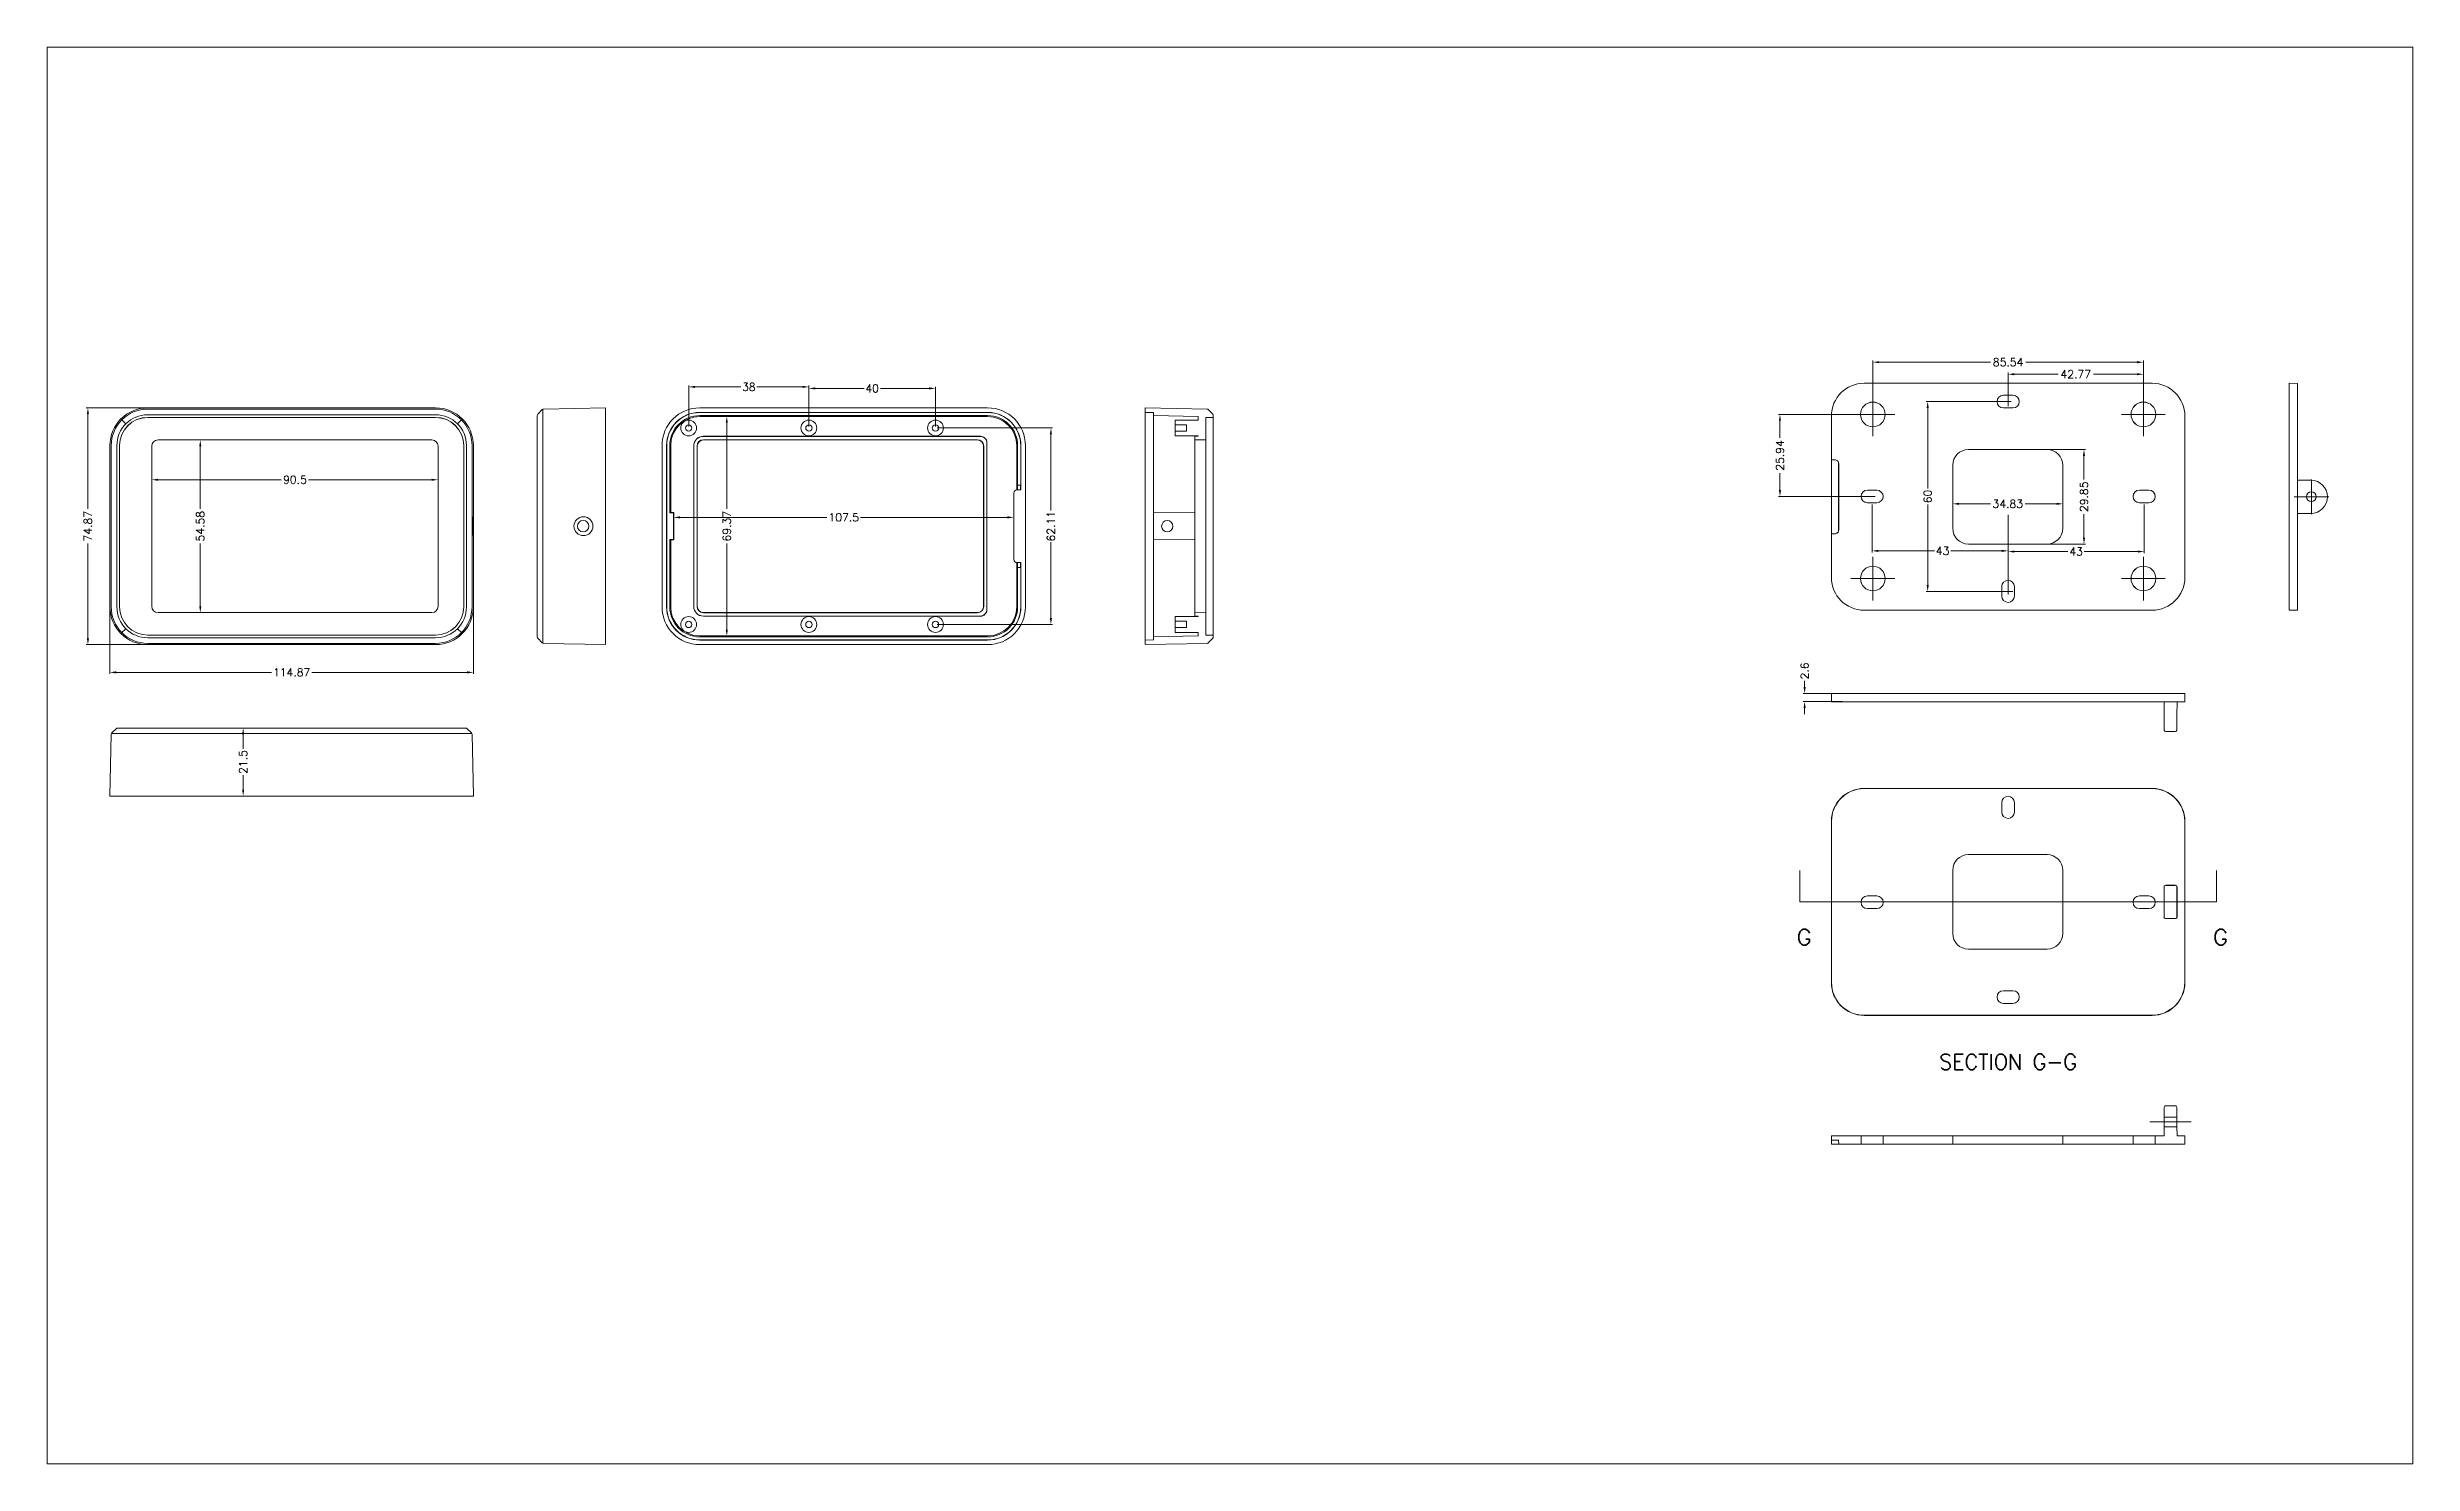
# Model space of a CAD drawing. Header units: millimetres. Extents: x 838 to 1586, y -319 to 128.
import ezdxf

# ---------------------------------------------------------------- set-up
doc = ezdxf.new("R2010")
doc.units = ezdxf.units.MM
doc.layers.get('0').update_dxf_attribs({"linetype": 'CONTINUOUS'})
doc.layers.get('Defpoints').update_dxf_attribs({"linetype": 'CONTINUOUS'})
doc.layers.add('4', color=7, linetype='CONTINUOUS')
doc.layers.add('5', color=7, linetype='CONTINUOUS')
doc.layers.add('dim', color=82, linetype='CONTINUOUS', lineweight=9)
doc.styles.add('DEFAULT', font='simplex.shx')
doc.styles.add('ROMANC', font='romanc.shx', dxfattribs={"bigfont": 'gbcbig.shx'})
doc.dimstyles.new('YanXiu', dxfattribs={"dimtxt": 2.5, "dimasz": 2.2, "dimexe": 0.66, "dimexo": 0.66, "dimgap": 0.66, "dimtad": 0, "dimdsep": 46, "dimtxsty": 'ROMANC', "dimcen": 0, "dimclrd": 256, "dimclre": 131, "dimclrt": 42, "dimazin": 2, "dimtfac": 1, "dimtofl": 0, "dimtmove": 0, "dimatfit": 3, "dimfxl": 0, "dimlwd": 5, "dimlwe": 5, "dimarcsym": 0})

msp = doc.modelspace()

# ---------------------------------------------------------------- texts
at = {"layer": '4', "color": 7, "lineweight": 0, "char_height": 4.97512, "line_spacing_factor": 0.903614, "style": 'DEFAULT'}
for s, insert, attachment_point in [('\\W01.050;G ', (1390.894, -155.428), 7), ('\\W01.050;G ', (1522.534, -155.428), 7), ('\\W00.962;SECTION \\H5.00;G-G\\H5.00; ', (1457.737, -194.844), 8)]:
    msp.add_mtext(s, dxfattribs=dict(at, insert=insert, attachment_point=attachment_point))

# ---------------------------------------------------------------- blocks, each defined once
blk = doc.blocks.new('ASSORTED_DRAFT1')
at = {"color": 32}
blk.add_solid([(389.06, 223.44), (389.58, 219.44), (388.53, 219.44), (389.06, 223.44)], dxfattribs=at)
blk = doc.blocks.new('ASSORTED_DRAFT2')
at = {"color": 32}
blk.add_solid([(521.35, 223.44), (521.88, 219.44), (520.83, 219.44), (521.35, 223.44)], dxfattribs=at)
blk = doc.blocks.new('*D2')
at = {"layer": 'Defpoints', "color": 0}
for p in [(1715.96, 688.73), (1830.84, 688.73), (1830.84, 663.4)]:
    blk.add_point(p, dxfattribs=at)
at = {"layer": 'dim', "color": 131, "lineweight": 5}
for p, q in [((1715.96, 688.23), (1715.96, 662.9)), ((1830.84, 688.23), (1830.84, 662.9))]:
    blk.add_line(p, q, dxfattribs=at)
at = {"layer": 'dim', "lineweight": 5}
for p, q in [((1717.96, 663.4), (1767.07, 663.4)), ((1828.84, 663.4), (1779.73, 663.4))]:
    blk.add_line(p, q, dxfattribs=at)
at = {"layer": 'dim'}
for points in [[(1717.96, 663.74), (1717.96, 663.07), (1715.96, 663.4)], [(1828.84, 663.74), (1828.84, 663.07), (1830.84, 663.4)]]:
    blk.add_solid(points, dxfattribs=at)
at = {"layer": 'dim', "color": 42, "insert": (1773.4, 663.4), "char_height": 2.5, "attachment_point": 5, "style": 'ROMANC'}
blk.add_mtext('114.87', dxfattribs=at)
blk = doc.blocks.new('*D3')
at = {"layer": 'Defpoints', "color": 0}
for p in [(1709, 747.04), (1731.13, 747.04), (1729.4, 672.16)]:
    blk.add_point(p, dxfattribs=at)
at = {"layer": 'dim', "color": 131, "lineweight": 5}
for p, q in [((1730.63, 747.04), (1708.5, 747.04)), ((1728.9, 672.16), (1708.5, 672.16))]:
    blk.add_line(p, q, dxfattribs=at)
at = {"layer": 'dim', "lineweight": 5}
for p, q in [((1709, 745.04), (1709, 715.1)), ((1709, 674.16), (1709, 704.1))]:
    blk.add_line(p, q, dxfattribs=at)
at = {"layer": 'dim'}
for points in [[(1708.67, 745.04), (1709.34, 745.04), (1709, 747.04)], [(1708.67, 674.16), (1709.34, 674.16), (1709, 672.16)]]:
    blk.add_solid(points, dxfattribs=at)
at = {"layer": 'dim', "color": 42, "insert": (1709, 709.6), "char_height": 2.5, "attachment_point": 5, "rotation": 90, "style": 'ROMANC'}
blk.add_mtext('74.87', dxfattribs=at)
blk = doc.blocks.new('*D4')
at = {"layer": 'Defpoints', "color": 0}
for p in [(1729.2, 725.22), (1819.69, 725.22), (1819.69, 724.29)]:
    blk.add_point(p, dxfattribs=at)
at = {"layer": 'dim', "color": 131, "lineweight": 5}
for p, q in [((1729.2, 724.72), (1729.2, 723.79)), ((1819.69, 724.72), (1819.69, 723.79))]:
    blk.add_line(p, q, dxfattribs=at)
at = {"layer": 'dim', "lineweight": 5}
for p, q in [((1731.2, 724.29), (1770.13, 724.29)), ((1817.69, 724.29), (1778.75, 724.29))]:
    blk.add_line(p, q, dxfattribs=at)
at = {"layer": 'dim'}
for points in [[(1731.2, 724.62), (1731.2, 723.95), (1729.2, 724.29)], [(1817.69, 724.62), (1817.69, 723.95), (1819.69, 724.29)]]:
    blk.add_solid(points, dxfattribs=at)
at = {"layer": 'dim', "color": 42, "insert": (1774.44, 724.29), "char_height": 2.5, "attachment_point": 5, "style": 'ROMANC'}
blk.add_mtext('90.5', dxfattribs=at)
blk = doc.blocks.new('*D5')
at = {"layer": 'Defpoints', "color": 0}
for p in [(1744.52, 736.89), (1750.1, 736.89), (1750.1, 682.31)]:
    blk.add_point(p, dxfattribs=at)
at = {"layer": 'dim', "color": 131, "lineweight": 5}
for p, q in [((1749.6, 736.89), (1744.02, 736.89)), ((1749.6, 682.31), (1744.02, 682.31))]:
    blk.add_line(p, q, dxfattribs=at)
at = {"layer": 'dim', "lineweight": 5}
for p, q in [((1744.52, 734.89), (1744.52, 715.1)), ((1744.52, 684.31), (1744.52, 704.1))]:
    blk.add_line(p, q, dxfattribs=at)
at = {"layer": 'dim'}
for points in [[(1744.19, 734.89), (1744.85, 734.89), (1744.52, 736.89)], [(1744.19, 684.31), (1744.85, 684.31), (1744.52, 682.31)]]:
    blk.add_solid(points, dxfattribs=at)
at = {"layer": 'dim', "color": 42, "insert": (1744.52, 709.6), "char_height": 2.5, "attachment_point": 5, "rotation": 90, "style": 'ROMANC'}
blk.add_mtext('54.58', dxfattribs=at)
blk = doc.blocks.new('*D6')
at = {"layer": 'Defpoints', "color": 0}
for p in [(1936.91, 753.64), (1898.91, 740.66), (1936.91, 740.66)]:
    blk.add_point(p, dxfattribs=at)
at = {"layer": 'dim', "color": 131, "lineweight": 5}
for p, q in [((1898.91, 741.16), (1898.91, 754.14)), ((1936.91, 741.16), (1936.91, 754.14))]:
    blk.add_line(p, q, dxfattribs=at)
at = {"layer": 'dim', "lineweight": 5}
for p, q in [((1900.91, 753.64), (1915.39, 753.64)), ((1934.91, 753.64), (1920.43, 753.64))]:
    blk.add_line(p, q, dxfattribs=at)
at = {"layer": 'dim'}
for points in [[(1900.91, 753.98), (1900.91, 753.31), (1898.91, 753.64)], [(1934.91, 753.98), (1934.91, 753.31), (1936.91, 753.64)]]:
    blk.add_solid(points, dxfattribs=at)
at = {"layer": 'dim', "color": 42, "insert": (1917.91, 753.64), "char_height": 2.5, "attachment_point": 5, "style": 'ROMANC'}
blk.add_mtext('38', dxfattribs=at)
blk = doc.blocks.new('*D7')
at = {"layer": 'Defpoints', "color": 0}
for p in [(1976.91, 753.17), (1936.91, 742.32), (1976.91, 740.66)]:
    blk.add_point(p, dxfattribs=at)
at = {"layer": 'dim', "color": 131, "lineweight": 5}
for p, q in [((1936.91, 742.82), (1936.91, 753.67)), ((1976.91, 741.16), (1976.91, 753.67))]:
    blk.add_line(p, q, dxfattribs=at)
at = {"layer": 'dim', "lineweight": 5}
for p, q in [((1938.91, 753.17), (1954.33, 753.17)), ((1974.91, 753.17), (1959.49, 753.17))]:
    blk.add_line(p, q, dxfattribs=at)
at = {"layer": 'dim'}
for points in [[(1938.91, 753.5), (1938.91, 752.84), (1936.91, 753.17)], [(1974.91, 753.5), (1974.91, 752.84), (1976.91, 753.17)]]:
    blk.add_solid(points, dxfattribs=at)
at = {"layer": 'dim', "color": 42, "insert": (1956.91, 753.17), "char_height": 2.5, "attachment_point": 5, "style": 'ROMANC'}
blk.add_mtext('40', dxfattribs=at)
blk = doc.blocks.new('*D8')
at = {"layer": 'Defpoints', "color": 0}
for p in [(1976.91, 740.66), (2013.41, 740.66), (1976.91, 678.54)]:
    blk.add_point(p, dxfattribs=at)
at = {"layer": 'dim', "color": 131, "lineweight": 5}
for p, q in [((1977.41, 740.66), (2013.91, 740.66)), ((1977.41, 678.54), (2013.91, 678.54))]:
    blk.add_line(p, q, dxfattribs=at)
at = {"layer": 'dim', "lineweight": 5}
for p, q in [((2013.41, 738.66), (2013.41, 714.62)), ((2013.41, 680.54), (2013.41, 704.58))]:
    blk.add_line(p, q, dxfattribs=at)
at = {"layer": 'dim'}
for points in [[(2013.08, 738.66), (2013.74, 738.66), (2013.41, 740.66)], [(2013.08, 680.54), (2013.74, 680.54), (2013.41, 678.54)]]:
    blk.add_solid(points, dxfattribs=at)
at = {"layer": 'dim', "color": 42, "insert": (2013.41, 709.6), "char_height": 2.5, "attachment_point": 5, "rotation": 90, "style": 'ROMANC'}
blk.add_mtext('62.11', dxfattribs=at)
blk = doc.blocks.new('*D9')
at = {"layer": 'Defpoints', "color": 0}
for p in [(2358.75, 761.46), (2273.22, 744.94), (2358.75, 744.94)]:
    blk.add_point(p, dxfattribs=at)
at = {"layer": 'dim', "color": 131, "lineweight": 5}
for p, q in [((2273.22, 745.44), (2273.22, 761.96)), ((2358.75, 745.44), (2358.75, 761.96))]:
    blk.add_line(p, q, dxfattribs=at)
at = {"layer": 'dim', "lineweight": 5}
for p, q in [((2275.22, 761.46), (2310.43, 761.46)), ((2356.75, 761.46), (2321.55, 761.46))]:
    blk.add_line(p, q, dxfattribs=at)
at = {"layer": 'dim'}
for points in [[(2275.22, 761.79), (2275.22, 761.12), (2273.22, 761.46)], [(2356.75, 761.79), (2356.75, 761.12), (2358.75, 761.46)]]:
    blk.add_solid(points, dxfattribs=at)
at = {"layer": 'dim', "color": 42, "insert": (2315.99, 761.46), "char_height": 2.5, "attachment_point": 5, "style": 'ROMANC'}
blk.add_mtext('85.54', dxfattribs=at)
blk = doc.blocks.new('*D10')
at = {"layer": 'Defpoints', "color": 0}
for p in [(2358.75, 757.65), (2315.99, 747.01), (2358.75, 742.98)]:
    blk.add_point(p, dxfattribs=at)
at = {"layer": 'dim', "color": 131, "lineweight": 5}
for p, q in [((2315.99, 747.51), (2315.99, 758.15)), ((2358.75, 743.48), (2358.75, 758.15))]:
    blk.add_line(p, q, dxfattribs=at)
at = {"layer": 'dim', "lineweight": 5}
for p, q in [((2317.99, 757.65), (2331.81, 757.65)), ((2356.75, 757.65), (2342.93, 757.65))]:
    blk.add_line(p, q, dxfattribs=at)
at = {"layer": 'dim'}
for points in [[(2317.99, 757.99), (2317.99, 757.32), (2315.99, 757.65)], [(2356.75, 757.99), (2356.75, 757.32), (2358.75, 757.65)]]:
    blk.add_solid(points, dxfattribs=at)
at = {"layer": 'dim', "color": 42, "insert": (2337.37, 757.65), "char_height": 2.5, "attachment_point": 5, "style": 'ROMANC'}
blk.add_mtext('42.77', dxfattribs=at)
blk = doc.blocks.new('*D11')
at = {"layer": 'Defpoints', "color": 0}
for p in [(2243.87, 744.94), (2275.78, 744.94), (2274.49, 719.01)]:
    blk.add_point(p, dxfattribs=at)
at = {"layer": 'dim', "color": 131, "lineweight": 5}
for p, q in [((2275.28, 744.94), (2243.37, 744.94)), ((2273.99, 719.01), (2243.37, 719.01))]:
    blk.add_line(p, q, dxfattribs=at)
at = {"layer": 'dim', "lineweight": 5}
for p, q in [((2243.87, 742.94), (2243.87, 737.53)), ((2243.87, 721.01), (2243.87, 726.41))]:
    blk.add_line(p, q, dxfattribs=at)
at = {"layer": 'dim'}
for points in [[(2243.54, 742.94), (2244.2, 742.94), (2243.87, 744.94)], [(2243.54, 721.01), (2244.2, 721.01), (2243.87, 719.01)]]:
    blk.add_solid(points, dxfattribs=at)
at = {"layer": 'dim', "color": 42, "insert": (2243.87, 731.97), "char_height": 2.5, "attachment_point": 5, "rotation": 90, "style": 'ROMANC'}
blk.add_mtext('25.94', dxfattribs=at)
blk = doc.blocks.new('*D12')
at = {"layer": 'Defpoints', "color": 0}
for p in [(2272.99, 717.01), (2315.99, 701.81), (2315.99, 687.51)]:
    blk.add_point(p, dxfattribs=at)
at = {"layer": 'dim', "color": 131, "lineweight": 5}
for p, q in [((2272.99, 716.51), (2272.99, 701.31)), ((2315.99, 688.01), (2315.99, 702.31))]:
    blk.add_line(p, q, dxfattribs=at)
at = {"layer": 'dim', "lineweight": 5}
for p, q in [((2274.99, 701.81), (2292.69, 701.81)), ((2313.99, 701.81), (2297.86, 701.81))]:
    blk.add_line(p, q, dxfattribs=at)
at = {"layer": 'dim'}
for points in [[(2274.99, 702.14), (2274.99, 701.47), (2272.99, 701.81)], [(2313.99, 702.14), (2313.99, 701.47), (2315.99, 701.81)]]:
    blk.add_solid(points, dxfattribs=at)
at = {"layer": 'dim', "color": 42, "insert": (2295.28, 701.81), "char_height": 2.5, "attachment_point": 5, "style": 'ROMANC'}
blk.add_mtext('43', dxfattribs=at)
blk = doc.blocks.new('*D13')
at = {"layer": 'Defpoints', "color": 0}
for p in [(2298.47, 718.9), (2333.3, 718.9), (2333.3, 716.68)]:
    blk.add_point(p, dxfattribs=at)
at = {"layer": 'dim', "color": 131, "lineweight": 5}
for p, q in [((2298.47, 718.4), (2298.47, 716.18)), ((2333.3, 718.4), (2333.3, 716.18))]:
    blk.add_line(p, q, dxfattribs=at)
at = {"layer": 'dim', "lineweight": 5}
for p, q in [((2300.47, 716.68), (2310.39, 716.68)), ((2331.3, 716.68), (2321.38, 716.68))]:
    blk.add_line(p, q, dxfattribs=at)
at = {"layer": 'dim'}
for points in [[(2300.47, 717.01), (2300.47, 716.35), (2298.47, 716.68)], [(2331.3, 717.01), (2331.3, 716.35), (2333.3, 716.68)]]:
    blk.add_solid(points, dxfattribs=at)
at = {"layer": 'dim', "color": 42, "insert": (2315.88, 716.68), "char_height": 2.5, "attachment_point": 5, "style": 'ROMANC'}
blk.add_mtext('34.83', dxfattribs=at)
blk = doc.blocks.new('*D14')
at = {"layer": 'Defpoints', "color": 0}
for p in [(2321.97, 733.83), (2339.96, 733.83), (2323.91, 703.98)]:
    blk.add_point(p, dxfattribs=at)
at = {"layer": 'dim', "color": 131, "lineweight": 5}
for p, q in [((2322.47, 733.83), (2340.46, 733.83)), ((2324.41, 703.98), (2340.46, 703.98))]:
    blk.add_line(p, q, dxfattribs=at)
at = {"layer": 'dim', "lineweight": 5}
for p, q in [((2339.96, 731.83), (2339.96, 724.4)), ((2339.96, 705.98), (2339.96, 713.4))]:
    blk.add_line(p, q, dxfattribs=at)
at = {"layer": 'dim'}
for points in [[(2339.63, 731.83), (2340.3, 731.83), (2339.96, 733.83)], [(2339.63, 705.98), (2340.3, 705.98), (2339.96, 703.98)]]:
    blk.add_solid(points, dxfattribs=at)
at = {"layer": 'dim', "color": 42, "insert": (2339.96, 718.9), "char_height": 2.5, "attachment_point": 5, "rotation": 90, "style": 'ROMANC'}
blk.add_mtext('29.85', dxfattribs=at)
blk = doc.blocks.new('*D15')
at = {"layer": 'Defpoints', "color": 0}
for p in [(2315.99, 713.72), (2358.99, 717.01), (2358.99, 701.59)]:
    blk.add_point(p, dxfattribs=at)
at = {"layer": 'dim', "color": 131, "lineweight": 5}
for p, q in [((2315.99, 713.22), (2315.99, 701.09)), ((2358.99, 716.51), (2358.99, 701.09))]:
    blk.add_line(p, q, dxfattribs=at)
at = {"layer": 'dim', "lineweight": 5}
for p, q in [((2317.99, 701.59), (2334.9, 701.59)), ((2356.99, 701.59), (2340.07, 701.59))]:
    blk.add_line(p, q, dxfattribs=at)
at = {"layer": 'dim'}
for points in [[(2317.99, 701.92), (2317.99, 701.25), (2315.99, 701.59)], [(2356.99, 701.92), (2356.99, 701.25), (2358.99, 701.59)]]:
    blk.add_solid(points, dxfattribs=at)
at = {"layer": 'dim', "color": 42, "insert": (2337.49, 701.59), "char_height": 2.5, "attachment_point": 5, "style": 'ROMANC'}
blk.add_mtext('43', dxfattribs=at)
blk = doc.blocks.new('*D16')
at = {"layer": 'Defpoints', "color": 0}
for p in [(2290.56, 749.01), (2317.49, 749.01), (2317.99, 689.01)]:
    blk.add_point(p, dxfattribs=at)
at = {"layer": 'dim', "color": 131, "lineweight": 5}
for p, q in [((2316.99, 749.01), (2290.06, 749.01)), ((2317.49, 689.01), (2290.06, 689.01))]:
    blk.add_line(p, q, dxfattribs=at)
at = {"layer": 'dim', "lineweight": 5}
for p, q in [((2290.56, 747.01), (2290.56, 721.53)), ((2290.56, 691.01), (2290.56, 716.48))]:
    blk.add_line(p, q, dxfattribs=at)
at = {"layer": 'dim'}
for points in [[(2290.23, 747.01), (2290.9, 747.01), (2290.56, 749.01)], [(2290.23, 691.01), (2290.9, 691.01), (2290.56, 689.01)]]:
    blk.add_solid(points, dxfattribs=at)
at = {"layer": 'dim', "color": 42, "insert": (2290.56, 719.01), "char_height": 2.5, "attachment_point": 5, "rotation": 90, "style": 'ROMANC'}
blk.add_mtext('60', dxfattribs=at)
blk = doc.blocks.new('*D17')
at = {"layer": 'Defpoints', "color": 0}
for p in [(1894.18, 712.64), (2001.68, 712.4), (2001.68, 711.07)]:
    blk.add_point(p, dxfattribs=at)
at = {"layer": 'dim', "color": 131, "lineweight": 5}
for p, q in [((1894.18, 712.14), (1894.18, 711.9)), ((2001.68, 711.57), (2001.68, 712.9))]:
    blk.add_line(p, q, dxfattribs=at)
at = {"layer": 'dim', "lineweight": 5}
for p, q in [((1896.18, 712.4), (1942.61, 712.4)), ((1999.68, 712.4), (1953.25, 712.4))]:
    blk.add_line(p, q, dxfattribs=at)
at = {"layer": 'dim'}
for points in [[(1896.18, 712.73), (1896.18, 712.06), (1894.18, 712.4)], [(1999.68, 712.73), (1999.68, 712.06), (2001.68, 712.4)]]:
    blk.add_solid(points, dxfattribs=at)
at = {"layer": 'dim', "color": 42, "insert": (1947.93, 712.4), "char_height": 2.5, "attachment_point": 5, "style": 'ROMANC'}
blk.add_mtext('107.5', dxfattribs=at)
blk = doc.blocks.new('*D18')
at = {"layer": 'Defpoints', "color": 0}
for p in [(1906.06, 744.29), (1910.96, 744.29), (1904.36, 674.91)]:
    blk.add_point(p, dxfattribs=at)
at = {"layer": 'dim', "color": 131, "lineweight": 5}
for p, q in [((1906.56, 744.29), (1911.46, 744.29)), ((1904.86, 674.91), (1911.46, 674.91))]:
    blk.add_line(p, q, dxfattribs=at)
at = {"layer": 'dim', "lineweight": 5}
for p, q in [((1910.96, 742.29), (1910.96, 715.1)), ((1910.96, 676.91), (1910.96, 704.1))]:
    blk.add_line(p, q, dxfattribs=at)
at = {"layer": 'dim'}
for points in [[(1910.63, 742.29), (1911.29, 742.29), (1910.96, 744.29)], [(1910.63, 676.91), (1911.29, 676.91), (1910.96, 674.91)]]:
    blk.add_solid(points, dxfattribs=at)
at = {"layer": 'dim', "color": 42, "insert": (1910.96, 709.6), "char_height": 2.5, "attachment_point": 5, "rotation": 90, "style": 'ROMANC'}
blk.add_mtext('69.37', dxfattribs=at)
blk = doc.blocks.new('*D19')
at = {"layer": 'Defpoints', "color": 0}
for p in [(1743.04, 645.81), (1758.07, 645.81), (1745.58, 624.31)]:
    blk.add_point(p, dxfattribs=at)
at = {"layer": 'dim', "color": 131, "lineweight": 5}
for p, q in [((1743.54, 645.81), (1758.57, 645.81)), ((1746.08, 624.31), (1758.57, 624.31))]:
    blk.add_line(p, q, dxfattribs=at)
at = {"layer": 'dim', "lineweight": 5}
for p, q in [((1758.07, 643.81), (1758.07, 639.19)), ((1758.07, 626.31), (1758.07, 630.93))]:
    blk.add_line(p, q, dxfattribs=at)
at = {"layer": 'dim'}
for points in [[(1757.74, 643.81), (1758.4, 643.81), (1758.07, 645.81)], [(1757.74, 626.31), (1758.4, 626.31), (1758.07, 624.31)]]:
    blk.add_solid(points, dxfattribs=at)
at = {"layer": 'dim', "color": 42, "insert": (1758.07, 635.06), "char_height": 2.5, "attachment_point": 5, "rotation": 90, "style": 'ROMANC'}
blk.add_mtext('21.5', dxfattribs=at)
blk = doc.blocks.new('*D20')
at = {"layer": 'Defpoints', "color": 0}
for p in [(2251.66, 656.74), (2264.14, 656.74), (2264.14, 654.14)]:
    blk.add_point(p, dxfattribs=at)
at = {"layer": 'dim', "lineweight": 5}
for p, q in [((2251.66, 658.74), (2251.66, 660.74)), ((2251.66, 652.14), (2251.66, 650.14))]:
    blk.add_line(p, q, dxfattribs=at)
at = {"layer": 'dim', "color": 131, "lineweight": 5}
for p, q in [((2263.64, 656.74), (2251.16, 656.74)), ((2263.64, 654.14), (2251.16, 654.14))]:
    blk.add_line(p, q, dxfattribs=at)
at = {"layer": 'dim'}
for points in [[(2251.33, 658.74), (2252, 658.74), (2251.66, 656.74)], [(2251.33, 652.14), (2252, 652.14), (2251.66, 654.14)]]:
    blk.add_solid(points, dxfattribs=at)
at = {"layer": 'dim', "color": 42, "insert": (2251.66, 663.85), "char_height": 2.5, "attachment_point": 5, "rotation": 90, "style": 'ROMANC'}
blk.add_mtext('2.6', dxfattribs=at)

# ---------------------------------------------------------------- dimensions: what is measured, and where the dimension line sits
at = {"layer": 'dim'}
for base, p1, p2, picture, middle, set_off in [((1500.5042, 28.8382), (1414.9688, 12.3222), (1500.5042, 12.3222), '*D9', (1457.7365, 28.8382), (-858.2504, -732.619)), ((1078.659, 21.026), (1040.659, 8.037), (1078.659, 8.037), '*D6', (1059.659, 21.026), (-858.25, -732.619)), ((1500.504, 25.034), (1457.737, 14.387), (1500.504, 10.362), '*D10', (1479.12, 25.034), (-858.25, -732.619)), ((1118.659, 20.552), (1078.659, 9.703), (1118.659, 8.037), '*D7', (1098.659, 20.552), (-858.25, -732.619)), ((961.442, -8.333), (870.946, -7.398), (961.442, -7.398), '*D4', (916.194, -8.333), (-858.25, -732.619)), ((1475.047, -15.937), (1440.221, -13.716), (1475.047, -13.716), '*D13', (1457.634, -15.937), (-858.25, -732.619)), ((1143.433, -20.222), (1035.929, -19.979), (1143.433, -21.544), '*D17', (1089.681, -20.222), (-858.25, -732.619)), ((1500.737, -31.034), (1457.737, -18.9), (1500.737, -15.613), '*D15', (1479.237, -31.034), (-858.25, -732.619)), ((972.587, -69.216), (857.713, -43.885), (972.587, -43.885), '*D2', (915.15, -69.216), (-858.25, -732.619))]:
    dim = msp.add_linear_dim(base=base, p1=p1, p2=p2, dimstyle='YanXiu', override={"dimasz": 2, "dimexe": 0.49975, "dimexo": 0.49975, "dimgap": 0.49975}, dxfattribs=at)
    dim.commit()
    dim.dimension.update_dxf_attribs({"geometry": picture, "text_midpoint": middle, "insert": set_off})
for base, p1, p2, picture, middle, set_off in [((1432.314, 16.387), (1459.737, -43.613), (1459.237, 16.387), '*D16', (1432.314, -13.613), (-858.25, -732.619)), ((850.753, 14.418), (871.151, -60.456), (872.879, 14.418), '*D3', (850.753, -23.019), (-858.25, -732.619)), ((1052.711, 11.667), (1046.109, -57.704), (1047.81, 11.667), '*D18', (1052.711, -23.019), (-858.25, -732.619)), ((1155.158, 8.037), (1118.659, -54.075), (1118.659, 8.037), '*D8', (1155.158, -23.019), (-858.25, -732.619)), ((1385.6207, 12.3222), (1416.2365, -13.613), (1417.5272, 12.3222), '*D11', (1385.6207, -0.6454), (-858.2504, -732.619)), ((886.271, 4.273), (891.848, -50.31), (891.848, 4.273), '*D5', (886.271, -23.019), (-858.25, -732.619)), ((1481.714, 1.209), (1465.662, -28.642), (1463.718, 1.209), '*D14', (1481.714, -13.716), (-858.25, -732.619)), ((1393.414, -75.883), (1405.886, -78.483), (1405.886, -75.883), '*D20', (1393.414, -68.764), (-858.25, -732.619)), ((899.819, -86.81), (887.33, -108.31), (884.786, -86.81), '*D19', (899.819, -97.56), (-858.25, -732.619))]:
    dim = msp.add_linear_dim(base=base, p1=p1, p2=p2, angle=90, dimstyle='YanXiu', override={"dimasz": 2, "dimexe": 0.49975, "dimexo": 0.49975, "dimgap": 0.49975}, dxfattribs=at)
    dim.commit()
    dim.dimension.update_dxf_attribs({"geometry": picture, "text_midpoint": middle, "insert": set_off})
dim = msp.add_linear_dim(base=(1457.737, -30.813), p1=(1414.737, -15.613), p2=(1457.737, -45.113), dimstyle='YanXiu', override={"dimasz": 2, "dimexe": 0.49975, "dimexo": 0.49975, "dimgap": 0.49975}, dxfattribs=at)
dim.commit()
dim.dimension.update_dxf_attribs({"geometry": '*D12', "text_midpoint": (1437.025, -30.813), "dimtype": 128, "insert": (-858.25, -732.619)})

# ---------------------------------------------------------------- linework, layer by layer
at = {"layer": '4', "color": 7, "lineweight": 0}
for p, q in [((1503.237, 22.168), (1412.237, 22.168)), ((1414.969, 5.42), (1414.969, 19.225)), ((1459.237, 18.387), (1456.237, 18.387)), ((1500.504, 5.42), (1500.504, 19.225)), ((1549.19, 22.123), (1546.59, 22.168)), ((1546.59, 22.168), (1546.59, 11.799)), ((1549.19, 22.123), (1549.19, 11.799)), ((1401.867, 11.799), (1401.867, -1.99)), ((1408.066, 12.322), (1421.871, 12.322)), ((1456.237, 14.387), (1459.237, 14.387)), ((1493.602, 12.322), (1507.407, 12.322)), ((1513.606, -39.201), (1513.606, 11.799)), ((1546.59, -39.201), (1546.59, 11.799)), ((1549.19, -39.201), (1549.19, 11.799)), ((1445.197, 1.209), (1470.072, 1.209)), ((1401.867, -1.99), (1402.963, -1.99)), ((1401.867, -1.99), (1401.888, -2.001)), ((1401.888, -2.001), (1402.963, -2.001)), ((1401.888, -25.401), (1401.888, -2.001)), ((1403.811, -2.353), (1403.819, -2.345)), ((1404.163, -3.201), (1404.163, -24.201)), ((1404.174, -3.201), (1404.174, -24.201)), ((1440.221, -23.667), (1440.221, -3.766)), ((1475.047, -3.766), (1475.047, -23.667)), ((1416.237, -11.613), (1413.237, -11.613)), ((1499.237, -11.613), (1502.237, -11.613)), ((1548.117, -13.701), (1559.063, -13.701)), ((1549.19, -8.41), (1553.466, -8.447)), ((1553.59, -19.174), (1553.59, -8.228)), ((1558.67, -13.697), (1558.67, -13.705)), ((1413.237, -15.613), (1416.237, -15.613)), ((1502.237, -15.613), (1499.237, -15.613)), ((1553.466, -18.955), (1549.19, -18.992)), ((1401.888, -25.401), (1401.867, -25.412)), ((1402.963, -25.412), (1401.867, -25.412)), ((1401.867, -25.412), (1401.867, -39.201)), ((1402.963, -25.401), (1401.888, -25.401)), ((1403.819, -25.057), (1403.811, -25.05)), ((1470.072, -28.642), (1445.197, -28.642)), ((1414.969, -46.451), (1414.969, -32.646)), ((1500.504, -46.451), (1500.504, -32.646)), ((1408.066, -39.548), (1421.871, -39.548)), ((1455.737, -42.113), (1455.737, -45.113)), ((1459.737, -45.113), (1459.737, -42.113)), ((1493.602, -39.548), (1507.407, -39.548)), ((1546.59, -49.571), (1546.59, -39.201)), ((1549.19, -49.525), (1549.19, -39.201)), ((1412.237, -49.571), (1503.237, -49.571)), ((1549.19, -49.525), (1546.59, -49.571)), ((1401.912, -78.483), (1401.867, -75.883)), ((1401.867, -75.883), (1412.237, -75.883)), ((1401.912, -78.483), (1412.237, -78.483)), ((1412.237, -75.883), (1503.237, -75.883)), ((1412.237, -78.483), (1503.237, -78.483)), ((1503.237, -75.883), (1513.606, -75.883)), ((1503.237, -78.483), (1513.561, -78.483)), ((1507.045, -82.759), (1507.008, -78.483)), ((1511.117, -78.483), (1511.079, -82.759)), ((1513.561, -78.483), (1513.606, -75.883)), ((1507.086, -87.468), (1507.045, -82.759)), ((1510.538, -87.963), (1507.586, -87.963)), ((1511.079, -82.759), (1511.038, -87.468)), ((1404.936, -108.991), (1404.904, -108.959)), ((1412.237, -105.922), (1503.237, -105.922)), ((1412.237, -105.968), (1503.237, -105.968)), ((1455.737, -113.38), (1455.737, -110.38)), ((1459.737, -110.38), (1459.737, -113.38)), ((1510.569, -108.959), (1510.537, -108.991)), ((1401.867, -130.081), (1401.867, -116.292)), ((1401.912, -167.292), (1401.912, -116.292)), ((1513.561, -116.292), (1513.561, -167.292)), ((1513.606, -116.292), (1513.606, -167.292)), ((1445.197, -126.851), (1470.072, -126.851)), ((1391.917, -131.826), (1391.917, -141.776)), ((1401.888, -130.092), (1401.867, -130.081)), ((1401.888, -130.092), (1401.888, -153.492)), ((1440.221, -151.727), (1440.221, -131.826)), ((1475.047, -131.826), (1475.047, -151.727)), ((1523.556, -131.826), (1523.556, -141.776)), ((1523.556, -141.776), (1391.917, -141.776)), ((1413.237, -139.88), (1416.237, -139.88)), ((1502.237, -139.88), (1499.237, -139.88)), ((1507.008, -137), (1507.008, -146.583)), ((1507.09, -141.787), (1507.09, -141.796)), ((1510.617, -136.5), (1507.508, -136.5)), ((1507.55, -136.583), (1510.574, -136.583)), ((1511.034, -141.796), (1511.034, -141.787)), ((1511.117, -146.583), (1511.117, -137)), ((1416.237, -143.88), (1413.237, -143.88)), ((1499.237, -143.88), (1502.237, -143.88)), ((1507.508, -147.083), (1510.617, -147.083)), ((1507.55, -147), (1510.574, -147)), ((1401.867, -153.502), (1401.888, -153.492)), ((1401.867, -167.292), (1401.867, -153.502)), ((1470.072, -156.702), (1445.197, -156.702)), ((1456.237, -169.88), (1459.237, -169.88)), ((1404.936, -174.592), (1404.904, -174.624)), ((1503.237, -177.616), (1412.237, -177.616)), ((1503.237, -177.661), (1412.237, -177.661)), ((1459.237, -173.88), (1456.237, -173.88)), ((1510.537, -174.592), (1510.569, -174.624)), ((1507.086, -206.762), (1507.06, -209.797)), ((1510.538, -206.267), (1507.586, -206.267)), ((1511.065, -209.797), (1511.038, -206.762)), ((1401.912, -215.747), (1401.888, -217.127)), ((1401.912, -215.747), (1411.239, -215.747)), ((1411.239, -215.747), (1411.239, -218.347)), ((1413.237, -215.747), (1411.239, -215.747)), ((1413.237, -215.747), (1416.237, -215.747)), ((1416.237, -215.747), (1418.234, -215.747)), ((1418.234, -218.347), (1418.234, -215.747)), ((1418.234, -215.747), (1440.221, -215.747)), ((1440.221, -215.747), (1440.221, -218.347)), ((1440.221, -215.747), (1445.197, -215.747)), ((1445.197, -215.747), (1470.072, -215.747)), ((1475.047, -215.747), (1470.072, -215.747)), ((1475.047, -218.347), (1475.047, -215.747)), ((1475.047, -215.747), (1497.239, -215.747)), ((1497.239, -218.347), (1497.239, -215.747)), ((1499.237, -215.747), (1497.239, -215.747)), ((1502.237, -215.747), (1499.237, -215.747)), ((1502.237, -215.747), (1504.234, -215.747)), ((1504.234, -215.747), (1504.234, -218.347)), ((1504.234, -215.747), (1507.008, -215.747)), ((1507.033, -212.897), (1507.008, -215.747)), ((1507.033, -212.897), (1507.06, -209.797)), ((1511.092, -212.897), (1507.033, -212.897)), ((1507.06, -209.797), (1511.065, -209.797)), ((1511.065, -209.797), (1511.092, -212.897)), ((1511.117, -215.747), (1511.092, -212.897)), ((1511.117, -215.747), (1513.561, -215.747)), ((1513.606, -218.347), (1513.561, -215.747)), ((1401.888, -217.127), (1401.867, -218.347)), ((1402.963, -218.347), (1401.867, -218.347)), ((1401.888, -217.127), (1404.163, -217.127)), ((1404.174, -218.347), (1404.163, -217.127)), ((1404.174, -218.347), (1411.239, -218.347)), ((1413.237, -218.347), (1411.239, -218.347)), ((1413.237, -218.347), (1416.237, -218.347)), ((1416.237, -218.347), (1418.234, -218.347)), ((1418.234, -218.347), (1440.221, -218.347)), ((1440.221, -218.347), (1445.197, -218.347)), ((1470.072, -218.347), (1445.197, -218.347)), ((1475.047, -218.347), (1470.072, -218.347)), ((1475.047, -218.347), (1497.239, -218.347)), ((1499.237, -218.347), (1497.239, -218.347)), ((1502.237, -218.347), (1499.237, -218.347)), ((1502.237, -218.347), (1504.234, -218.347)), ((1504.234, -218.347), (1513.606, -218.347))]:
    msp.add_line(p, q, dxfattribs=at)
for centre, radius in [((1414.969, 12.322), 3.917), ((1414.969, 12.322), 3.907), ((1553.59, -13.701), 1.55), ((1500.504, -39.548), 3.917), ((1500.504, -39.548), 3.907)]:
    msp.add_circle(centre, radius, dxfattribs=at)
at = {"layer": '4', "color": 7, "lineweight": 0, "extrusion": (0, 0, -1)}
for centre, radius in [((-1500.504, 12.322), 3.917), ((-1500.504, 12.322), 3.907), ((-1414.969, -39.548), 3.917), ((-1414.969, -39.548), 3.907)]:
    msp.add_circle(centre, radius, dxfattribs=at)
at = {"layer": '4', "color": 7, "lineweight": 0}
for centre, radius, start, end in [((1412.237, 11.799), 10.369, 90, 180), ((1456.237, 16.387), 2, 90, 270), ((1459.237, 16.387), 2, 270, 90), ((1503.237, 11.799), 10.369, 0, 90), ((1445.197, -3.766), 4.975, 90, 180), ((1470.072, -3.766), 4.975, 0, 90), ((1413.237, -13.613), 2, 90, 270), ((1416.237, -13.613), 2, 270, 90), ((1553.42, -13.697), 5.25, 0, 89.5), ((1553.42, -13.705), 5.25, 270.5, 0), ((1445.197, -23.667), 4.975, 180, 270), ((1470.072, -23.667), 4.975, 270, 0), ((1412.237, -39.201), 10.369, 180, 270), ((1457.737, -42.113), 2, 0, 180), ((1503.237, -39.201), 10.369, 270, 0), ((1457.737, -45.113), 2, 180, 0), ((1510.538, -87.463), 0.5, 270, 359.5), ((1499.237, -141.88), 2, 90, 270), ((1502.237, -141.88), 2, 270, 90)]:
    msp.add_arc(centre, radius, start, end, dxfattribs=at)
at = {"layer": '4', "color": 7, "lineweight": 0, "extrusion": (0, 0, -1)}
for centre, radius, start, end in [((-1499.237, -13.613), 2, 270, 90), ((-1502.237, -13.613), 2, 90, 270), ((-1507.586, -87.463), 0.5, 270, 359.5), ((-1412.237, -116.292), 10.369, 0, 90), ((-1412.237, -116.292), 10.324, 0, 90), ((-1457.737, -110.38), 2, 0, 180), ((-1503.237, -116.292), 10.369, 90, 180), ((-1503.237, -116.292), 10.324, 90, 180), ((-1457.737, -113.38), 2, 180, 0), ((-1445.197, -131.826), 4.975, 0, 90), ((-1470.072, -131.826), 4.975, 90, 180), ((-1413.237, -141.88), 2, 270, 90), ((-1416.237, -141.88), 2, 90, 270), ((-1445.197, -151.727), 4.975, 270, 0), ((-1470.072, -151.727), 4.975, 180, 270), ((-1412.237, -167.292), 10.369, 270, 0), ((-1412.237, -167.292), 10.324, 270, 0), ((-1456.237, -171.88), 2, 270, 90), ((-1459.237, -171.88), 2, 90, 270), ((-1503.237, -167.292), 10.324, 180, 270), ((-1503.237, -167.292), 10.369, 180, 270)]:
    msp.add_arc(centre, radius, start, end, dxfattribs=at)
for centre, major_axis, ratio, start_param, end_param in [((1507.508, -137), (0.354, -0.354), 0.9999239, 2.3562326, 3.9269527), ((1507.045, -141.787), (0, -5.25), 0.0087269, 3.5206036, 4.712389), ((1507.045, -141.796), (0, -5.25), 0.0087269, 4.712389, 5.9041743), ((1510.617, -137), (-0.354, -0.354), 0.9999239, 2.3562326, 3.9269527), ((1511.08, -141.787), (0, -5.25), 0.0087269, 1.5707963, 2.7625817), ((1511.08, -141.796), (0, -5.25), 0.0087269, 0.379011, 1.5707963), ((1507.508, -146.583), (0.354, 0.354), 0.9999239, 2.3562326, 3.9269527), ((1510.617, -146.583), (-0.354, 0.354), 0.9999239, 2.3562326, 3.9269527)]:
    msp.add_ellipse(centre, major_axis=major_axis, ratio=ratio, start_param=start_param, end_param=end_param, dxfattribs=at)
for centre in [(1507.046, -141.792), (1511.078, -141.792)]:
    msp.add_ellipse(centre, major_axis=(0, -1.55), ratio=0.0087269, dxfattribs=at)
at = {"layer": '4', "color": 7, "lineweight": 0}
for points, degree, knots in [([(1404.174, -3.201), (1404.174, -3.043), (1404.142, -2.884), (1404.021, -2.591), (1403.931, -2.457), (1403.707, -2.233), (1403.572, -2.143), (1403.28, -2.022), (1403.121, -1.99), (1402.963, -1.99)], 3, [0, 0, 0, 0, 0.25, 0.25, 0.5, 0.5, 0.75, 0.75, 1, 1, 1, 1]), ([(1402.963, -2.001), (1403.12, -2.001), (1403.277, -2.032), (1403.567, -2.153), (1403.7, -2.242), (1403.922, -2.464), (1404.011, -2.597), (1404.132, -2.887), (1404.163, -3.044), (1404.163, -3.201)], 3, [0, 0, 0, 0, 0.25, 0.25, 0.5, 0.5, 0.75, 0.75, 1, 1, 1, 1]), ([(1402.963, -25.412), (1403.121, -25.412), (1403.28, -25.38), (1403.572, -25.259), (1403.707, -25.169), (1403.931, -24.945), (1404.021, -24.811), (1404.142, -24.518), (1404.174, -24.36), (1404.174, -24.201)], 3, [0, 0, 0, 0, 0.25, 0.25, 0.5, 0.5, 0.75, 0.75, 1, 1, 1, 1]), ([(1404.163, -24.201), (1404.163, -24.358), (1404.132, -24.515), (1404.011, -24.805), (1403.922, -24.939), (1403.7, -25.161), (1403.567, -25.25), (1403.277, -25.37), (1403.12, -25.401), (1402.963, -25.401)], 3, [0, 0, 0, 0, 0.25, 0.25, 0.5, 0.5, 0.75, 0.75, 1, 1, 1, 1]), ([(1502.555, -141.792), (1505.54, -141.792), (1515.569, -141.792)], 1, [0, 0, 0.2293675, 1, 1]), ([(1507.586, -206.267), (1507.455, -206.267), (1507.326, -206.32), (1507.142, -206.503), (1507.087, -206.631), (1507.086, -206.762)], 3, [0, 0, 0, 0, 0.5, 0.5, 1, 1, 1, 1]), ([(1511.038, -206.762), (1511.037, -206.631), (1510.982, -206.503), (1510.798, -206.32), (1510.669, -206.267), (1510.538, -206.267)], 3, [0, 0, 0, 0, 0.5, 0.5, 1, 1, 1, 1]), ([(1502.555, -211.347), (1505.54, -211.347), (1515.569, -211.347)], 1, [0, 0, 0.2293675, 1, 1]), ([(1402.963, -218.347), (1403.121, -218.347), (1403.28, -218.347), (1403.572, -218.347), (1403.707, -218.347), (1403.931, -218.347), (1404.021, -218.347), (1404.142, -218.347), (1404.174, -218.347), (1404.174, -218.347)], 3, [0, 0, 0, 0, 0.25, 0.25, 0.5, 0.5, 0.75, 0.75, 1, 1, 1, 1])]:
    msp.add_open_spline(points, degree=degree, knots=knots, dxfattribs=at)
at = {"layer": '5', "color": 7, "lineweight": 0}
for p, q in [((861.209, 10.922), (861.5, 10.632)), ((862.653, 9.478), (861.608, 10.523)), ((863.351, 8.781), (863.365, 8.766)), ((960.65, 14.418), (869.65, 14.418)), ((869.65, 14.004), (960.65, 14.004)), ((869.65, 12.231), (960.65, 12.231)), ((960.65, 11.39), (869.65, 11.39)), ((960.65, 11.37), (869.65, 11.37)), ((966.95, 8.781), (966.935, 8.766)), ((968.692, 10.523), (967.647, 9.478)), ((968.801, 10.632), (969.091, 10.922)), ((992.81, 2.481), (992.81, 12.03)), ((992.949, 12.376), (994.367, 13.854)), ((994.51, 2.481), (994.51, 13.958)), ((994.717, 14.008), (1014.31, 14.418)), ((1014.31, 14.418), (1014.31, 2.481)), ((1036.735, 9.906), (1036.767, 9.873)), ((1037.664, 8.976), (1037.454, 9.186)), ((1044.159, 14.418), (1135.159, 14.418)), ((1135.159, 12.981), (1044.159, 12.981)), ((1135.159, 12.935), (1044.159, 12.935)), ((1135.159, 11.963), (1044.159, 11.963)), ((1135.159, 11.667), (1044.159, 11.667)), ((1141.864, 9.186), (1141.654, 8.976)), ((1142.583, 9.906), (1142.551, 9.873)), ((1184.945, 12.981), (1184.945, 14.418)), ((1184.945, 14.418), (1204.538, 14.008)), ((1187.565, 12.935), (1184.945, 12.981)), ((1184.945, 12.981), (1184.945, 2.481)), ((1187.565, 12.935), (1187.565, 11.963)), ((1187.565, 11.963), (1201.708, 11.667)), ((1187.565, 2.481), (1187.565, 11.963)), ((1194.425, 9.037), (1194.425, 10.537)), ((1194.425, 10.537), (1201.708, 10.537)), ((1194.425, 9.037), (1194.425, 8.037)), ((1194.425, 9.037), (1198.025, 9.037)), ((1194.425, 8.037), (1194.425, 7.037)), ((1198.025, 7.037), (1198.025, 9.037)), ((1201.708, 10.537), (1201.708, 11.667)), ((1204.125, 11.37), (1206.445, 11.39)), ((1204.125, 4.273), (1204.125, 11.37)), ((1206.306, 12.376), (1204.889, 13.854)), ((1206.445, 11.39), (1206.445, 12.03)), ((1206.445, 2.481), (1206.445, 11.39)), ((857.713, 2.481), (857.713, -48.519)), ((858.128, -48.519), (858.128, 2.481)), ((859.9, -48.519), (859.9, 2.481)), ((860.742, 2.481), (860.742, -48.519)), ((860.762, 2.481), (860.762, -48.519)), ((870.946, 2.283), (870.946, -48.32)), ((959.506, 4.273), (872.936, 4.273)), ((961.442, -48.375), (961.442, 2.337)), ((969.539, -48.519), (969.539, 2.481)), ((969.559, -48.519), (969.559, 2.481)), ((970.4, 2.481), (970.4, -48.519)), ((972.173, 2.481), (972.173, -48.519)), ((972.587, -48.519), (972.587, 2.481)), ((992.81, -48.519), (992.81, 2.481)), ((994.51, -48.519), (994.51, 2.481)), ((1014.31, -48.519), (1014.31, 2.481)), ((1032.222, -48.519), (1032.222, 2.481)), ((1033.66, 2.481), (1033.66, -48.519)), ((1033.705, 2.481), (1033.705, -48.519)), ((1034.677, 2.481), (1034.677, -18.81)), ((1034.974, 2.481), (1034.974, -18.687)), ((1042.239, -48.375), (1042.239, 2.337)), ((1042.258, -48.375), (1042.258, 2.337)), ((1043.136, 4.504), (1043.15, 4.491)), ((1043.307, -48.375), (1043.307, 2.337)), ((1043.368, -48.375), (1043.368, 2.337)), ((1043.935, 3.706), (1043.891, 3.749)), ((1045.303, 5.402), (1132.911, 5.402)), ((1045.303, 5.383), (1132.911, 5.383)), ((1045.303, 4.334), (1131.935, 4.334)), ((1045.303, 4.273), (1131.874, 4.273)), ((1133.281, 3.69), (1133.342, 3.751)), ((1133.864, 2.283), (1133.864, -48.32)), ((1133.925, 2.344), (1133.925, -48.381)), ((1134.901, 3.411), (1134.901, 3.392)), ((1134.901, 3.392), (1134.901, -49.43)), ((1144.345, 2.481), (1144.345, -11.523)), ((1144.641, -10.019), (1144.641, 2.481)), ((1145.613, -10.019), (1145.613, 2.481)), ((1145.658, -11.519), (1145.658, 2.481)), ((1147.096, 2.481), (1147.096, -48.519)), ((1184.945, 2.481), (1184.945, -48.519)), ((1187.565, 2.481), (1187.565, -18.81)), ((1194.425, 5.537), (1194.425, 7.037)), ((1198.025, 7.037), (1194.425, 7.037)), ((1201.708, 5.537), (1194.425, 5.537)), ((1201.708, 5.402), (1200.625, 5.383)), ((1200.625, 4.334), (1200.625, 5.383)), ((1204.125, 4.273), (1200.625, 4.334)), ((1200.625, 2.337), (1200.625, 4.334)), ((1200.625, -48.375), (1200.625, 2.337)), ((1201.708, 5.402), (1201.708, 5.537)), ((1204.125, 2.337), (1204.125, 4.273)), ((1204.125, -48.375), (1204.125, 2.337)), ((1206.445, -48.519), (1206.445, 2.481)), ((1143.433, -33.519), (1143.433, -12.519)), ((1143.458, -33.519), (1143.458, -12.519)), ((1144.433, -11.519), (1144.458, -11.519)), ((1144.458, -11.519), (1145.658, -11.519)), ((1144.641, -10.019), (1144.62, -10.019)), ((1144.62, -10.019), (1144.62, -11.519)), ((1144.641, -10.019), (1145.613, -10.019)), ((1145.596, -11.519), (1145.596, -10.019)), ((1034.677, -18.81), (1034.974, -18.687)), ((1034.677, -18.81), (1035.805, -18.81)), ((1035.929, -18.687), (1034.974, -18.687)), ((1035.805, -18.81), (1035.929, -18.687)), ((1035.805, -18.81), (1035.805, -27.227)), ((1035.929, -27.351), (1035.929, -18.687)), ((1187.565, -18.81), (1200.625, -18.696)), ((1187.565, -18.81), (1187.565, -27.227)), ((1034.677, -27.227), (1034.677, -48.519)), ((1034.677, -27.227), (1034.974, -27.351)), ((1035.805, -27.227), (1034.677, -27.227)), ((1034.974, -27.351), (1035.929, -27.351)), ((1034.974, -27.351), (1034.974, -48.519)), ((1035.805, -27.227), (1035.929, -27.351)), ((1187.565, -27.227), (1187.565, -48.519)), ((1187.565, -27.227), (1200.625, -27.341)), ((1144.345, -34.514), (1144.345, -48.519)), ((1144.458, -34.519), (1144.433, -34.519)), ((1145.658, -34.519), (1144.458, -34.519)), ((1144.62, -34.518), (1144.62, -36.019)), ((1144.62, -36.019), (1144.641, -36.019)), ((1145.613, -36.019), (1144.641, -36.019)), ((1144.641, -48.519), (1144.641, -36.019)), ((1145.596, -36.019), (1145.596, -34.518)), ((1145.613, -48.519), (1145.613, -36.019)), ((1145.658, -48.519), (1145.658, -34.519)), ((872.936, -50.31), (959.506, -50.31)), ((992.81, -58.068), (992.81, -48.519)), ((994.51, -59.996), (994.51, -48.519)), ((1014.31, -48.519), (1014.31, -60.456)), ((1043.136, -50.541), (1043.15, -50.528)), ((1043.891, -49.786), (1043.935, -49.743)), ((1131.874, -50.31), (1045.303, -50.31)), ((1131.935, -50.371), (1045.303, -50.371)), ((1132.911, -51.42), (1045.303, -51.42)), ((1132.911, -51.439), (1045.303, -51.439)), ((1133.342, -49.788), (1133.281, -49.727)), ((1134.901, -49.43), (1134.901, -49.448)), ((1184.945, -48.519), (1184.945, -59.018)), ((1187.565, -58), (1187.565, -48.519)), ((1201.708, -51.575), (1194.425, -51.575)), ((1194.425, -51.575), (1194.425, -53.075)), ((1200.625, -50.371), (1200.625, -48.375)), ((1200.625, -50.371), (1204.125, -50.31)), ((1200.625, -51.42), (1200.625, -50.371)), ((1200.625, -51.42), (1201.708, -51.439)), ((1201.708, -51.575), (1201.708, -51.439)), ((1204.125, -50.31), (1204.125, -48.375)), ((1204.125, -57.407), (1204.125, -50.31)), ((1206.445, -57.427), (1206.445, -48.519)), ((861.5, -56.669), (861.209, -56.96)), ((862.653, -55.516), (861.608, -56.561)), ((863.351, -54.818), (863.365, -54.804)), ((869.65, -57.407), (960.65, -57.407)), ((869.65, -57.427), (960.65, -57.427)), ((960.65, -58.269), (869.65, -58.269)), ((966.935, -54.804), (966.95, -54.818)), ((968.692, -56.561), (967.647, -55.516)), ((969.091, -56.96), (968.801, -56.669)), ((994.367, -59.892), (992.949, -58.414)), ((1036.735, -55.943), (1036.767, -55.911)), ((1037.454, -55.223), (1037.664, -55.014)), ((1135.159, -57.704), (1044.159, -57.704)), ((1044.159, -58), (1135.159, -58)), ((1044.159, -58.972), (1135.159, -58.972)), ((1044.159, -59.018), (1135.159, -59.018)), ((1141.864, -55.223), (1141.654, -55.014)), ((1142.583, -55.943), (1142.551, -55.911)), ((1184.945, -59.018), (1187.565, -58.972)), ((1184.945, -60.456), (1184.945, -59.018)), ((1201.708, -57.704), (1187.565, -58)), ((1187.565, -58), (1187.565, -58.972)), ((1198.025, -53.075), (1194.425, -53.075)), ((1194.425, -53.075), (1194.425, -55.075)), ((1194.425, -55.075), (1198.025, -55.075)), ((1194.425, -55.075), (1194.425, -56.575)), ((1194.425, -56.575), (1201.708, -56.575)), ((1198.025, -55.075), (1198.025, -53.075)), ((1201.708, -57.704), (1201.708, -56.575)), ((1206.445, -57.427), (1204.125, -57.407)), ((1204.889, -59.892), (1206.306, -58.414)), ((1206.445, -58.068), (1206.445, -57.427)), ((960.65, -60.041), (869.65, -60.041)), ((869.65, -60.456), (960.65, -60.456)), ((1014.31, -60.456), (994.717, -60.045)), ((1135.159, -60.456), (1044.159, -60.456)), ((1204.538, -60.045), (1184.945, -60.456)), ((857.713, -108.31), (858.124, -88.717)), ((858.173, -88.51), (869.65, -88.51)), ((859.755, -86.95), (858.277, -88.367)), ((860.101, -86.81), (869.65, -86.81)), ((869.65, -86.81), (960.65, -86.81)), ((869.65, -88.51), (960.65, -88.51)), ((970.199, -86.81), (960.65, -86.81)), ((960.65, -88.51), (972.127, -88.51)), ((972.023, -88.367), (970.545, -86.95)), ((972.177, -88.717), (972.587, -108.31)), ((869.65, -108.31), (857.713, -108.31)), ((869.65, -108.31), (960.65, -108.31)), ((972.587, -108.31), (960.65, -108.31))]:
    msp.add_line(p, q, dxfattribs=at)
at = {"layer": '5', "color": 7, "lineweight": 0, "extrusion": (0, 0, -1)}
for centre, radius in [((-1040.659, 8.037), 2.5), ((-1040.659, 8.037), 1), ((-1078.659, 8.037), 2.5), ((-1078.659, 8.037), 1), ((-1118.659, 8.037), 2.5), ((-1118.659, 8.037), 1), ((-1191.945, -23.019), 1.8)]:
    msp.add_circle(centre, radius, dxfattribs=at)
at = {"layer": '5', "color": 7, "lineweight": 0}
for centre, radius in [((1007.31, -23.019), 1.8), ((1040.659, -54.075), 2.5), ((1078.659, -54.075), 2.5), ((1118.659, -54.075), 2.5), ((1040.659, -54.075), 1), ((1078.659, -54.075), 1), ((1118.659, -54.075), 1)]:
    msp.add_circle(centre, radius, dxfattribs=at)
at = {"layer": '5', "color": 7, "lineweight": 0, "extrusion": (0, 0, -1)}
for centre, radius, start, end in [((-869.65, 2.481), 11.937, 0, 90), ((-869.65, 2.481), 9.75, 0, 90), ((-960.65, 2.481), 11.937, 90, 180), ((-960.65, 2.481), 9.75, 90, 180), ((-993.31, 12.03), 0.5, 0, 43.8), ((-994.728, 13.508), 0.5, 43.8, 88.8), ((-1044.159, 2.481), 9.482, 0, 90), ((-1135.159, 2.481), 9.482, 90, 180), ((-1135.159, 2.481), 9.186, 90, 180), ((-1045.303, 2.337), 3.064, 0, 90), ((-1045.303, 2.337), 3.045, 0, 90), ((-1045.303, 2.337), 1.997, 0, 90), ((-1045.303, 2.337), 1.935, 0, 90), ((-869.65, -48.519), 11.937, 270, 0), ((-869.65, -48.519), 9.75, 270, 0), ((-960.65, -48.519), 11.937, 180, 270), ((-960.65, -48.519), 9.75, 180, 270), ((-1044.159, -48.519), 9.482, 270, 0), ((-1044.159, -48.519), 9.186, 270, 0), ((-1045.303, -48.375), 3.064, 270, 0), ((-1045.303, -48.375), 3.045, 270, 0), ((-1045.303, -48.375), 1.997, 270, 0), ((-1045.303, -48.375), 1.935, 270, 0), ((-1135.159, -48.519), 9.482, 180, 270), ((-1135.159, -48.519), 9.186, 180, 270), ((-993.31, -58.068), 0.5, 316.2, 0), ((-994.728, -59.546), 0.5, 271.2, 316.2), ((-858.623, -88.728), 0.5, 1.2, 46.2), ((-860.101, -87.31), 0.5, 46.2, 90), ((-970.199, -87.31), 0.5, 90, 133.8), ((-971.677, -88.728), 0.5, 133.8, 178.8)]:
    msp.add_arc(centre, radius, start, end, dxfattribs=at)
at = {"layer": '5', "color": 7, "lineweight": 0}
for centre, radius, start, end in [((869.65, 2.481), 11.522, 90, 180), ((869.65, 2.481), 8.908, 90, 180), ((869.65, 2.481), 8.888, 90, 180), ((960.65, 2.481), 11.522, 0, 90), ((960.65, 2.481), 8.908, 0, 90), ((960.65, 2.481), 8.888, 0, 90), ((1044.159, 2.481), 11.937, 90, 180), ((1044.159, 2.481), 10.499, 90, 180), ((1044.159, 2.481), 10.454, 90, 180), ((1044.159, 2.481), 9.186, 90, 180), ((1135.159, 2.481), 11.937, 0, 90), ((1135.159, 2.481), 10.499, 0, 90), ((1135.159, 2.481), 10.454, 0, 90), ((1204.528, 13.508), 0.5, 43.8, 88.8), ((1205.945, 12.03), 0.5, 0, 43.8), ((959.506, 2.337), 1.935, 0, 90), ((869.65, -48.519), 11.522, 180, 270), ((869.65, -48.519), 8.908, 180, 270), ((869.65, -48.519), 8.888, 180, 270), ((959.506, -48.375), 1.935, 270, 0), ((960.65, -48.519), 8.888, 270, 0), ((960.65, -48.519), 8.908, 270, 0), ((960.65, -48.519), 11.522, 270, 0), ((1044.159, -48.519), 11.937, 180, 270), ((1044.159, -48.519), 10.499, 180, 270), ((1044.159, -48.519), 10.454, 180, 270), ((1135.159, -48.519), 11.937, 270, 0), ((1135.159, -48.519), 10.499, 270, 0), ((1135.159, -48.519), 10.454, 270, 0), ((1205.945, -58.068), 0.5, 316.2, 0), ((1204.528, -59.546), 0.5, 271.2, 316.2)]:
    msp.add_arc(centre, radius, start, end, dxfattribs=at)
at = {"layer": '5', "color": 7, "lineweight": 0, "extrusion": (0, 0, -1)}
for centre, major_axis, ratio, start_param, end_param in [((872.936, 2.282), (1.408, -1.408), 0.9996955, 2.3563468, 3.9268385), ((1131.934, 2.343), (-1.408, -1.408), 0.9996955, 2.3563468, 3.9268385), ((1132.911, 3.411), (0, -1.99), 0.9998477, 3.1415927, 4.712389), ((1144.433, -12.519), (1, 0), 0.9997807, 3.1415927, 4.712389), ((1144.433, -33.519), (1, 0), 0.9997807, 1.5707963, 3.1415927), ((872.936, -48.32), (1.408, 1.408), 0.9996955, 2.3563468, 3.9268385), ((1131.934, -48.381), (-1.408, 1.408), 0.9996955, 2.3563468, 3.9268385), ((1132.911, -49.448), (0, 1.99), 0.9998477, 1.5707963, 3.1415927)]:
    msp.add_ellipse(centre, major_axis=major_axis, ratio=ratio, start_param=start_param, end_param=end_param, dxfattribs=at)
at = {"layer": '5', "color": 7, "lineweight": 0}
for centre, major_axis, ratio, start_param, end_param in [((1131.873, 2.282), (-1.408, -1.408), 0.9996955, 2.3563468, 3.9268385), ((1132.911, 3.392), (0, -1.99), 0.9998477, 1.5707963, 3.1415927), ((1144.458, -12.519), (1, 0), 0.9997807, 1.5707963, 3.1415927), ((1144.458, -33.519), (1, 0), 0.9997807, 3.1415927, 4.712389), ((1131.873, -48.32), (-1.408, 1.408), 0.9996955, 2.3563468, 3.9268385), ((1132.911, -49.43), (0, 1.99), 0.9998477, 3.1415927, 4.712389)]:
    msp.add_ellipse(centre, major_axis=major_axis, ratio=ratio, start_param=start_param, end_param=end_param, dxfattribs=at)
for centre, major_axis, ratio in [((972.442, -23.019), (0, 2.981), 0.0209535), ((1007.385, -23.019), (-2.982, 0), 0.9996884)]:
    msp.add_ellipse(centre, major_axis=major_axis, ratio=ratio, dxfattribs=at)
at = {"layer": '5', "color": 7, "lineweight": 0, "extrusion": (0, 0, -1)}
msp.add_ellipse((1035.844, -23.019), major_axis=(0, 1.8), ratio=0.0087269, dxfattribs=at)
at = {"layer": 'dim'}
msp.add_lwpolyline([(837.915, 128.39), (1585.62, 128.39), (1585.62, -319.391), (837.915, -319.391)], close=True, dxfattribs=at)

# ---------------------------------------------------------------- block references
at = {"layer": '4', "color": 7, "lineweight": 0, "xscale": 0.9950248760000022, "yscale": 0.9950248760000022, "zscale": 0.9950248759999999}
for name in ['ASSORTED_DRAFT1', 'ASSORTED_DRAFT2']:
    msp.add_blockref(name, (1004.795, -354.152), dxfattribs=at)

msp.set_redraw_order([(e.dxf.handle, doc.entitydb.next_handle()) for e in msp.query("TEXT MTEXT ATTDEF DIMENSION ARC_DIMENSION")])  # texts and dimensions are drawn at this point

doc.saveas('drawing.dxf')
